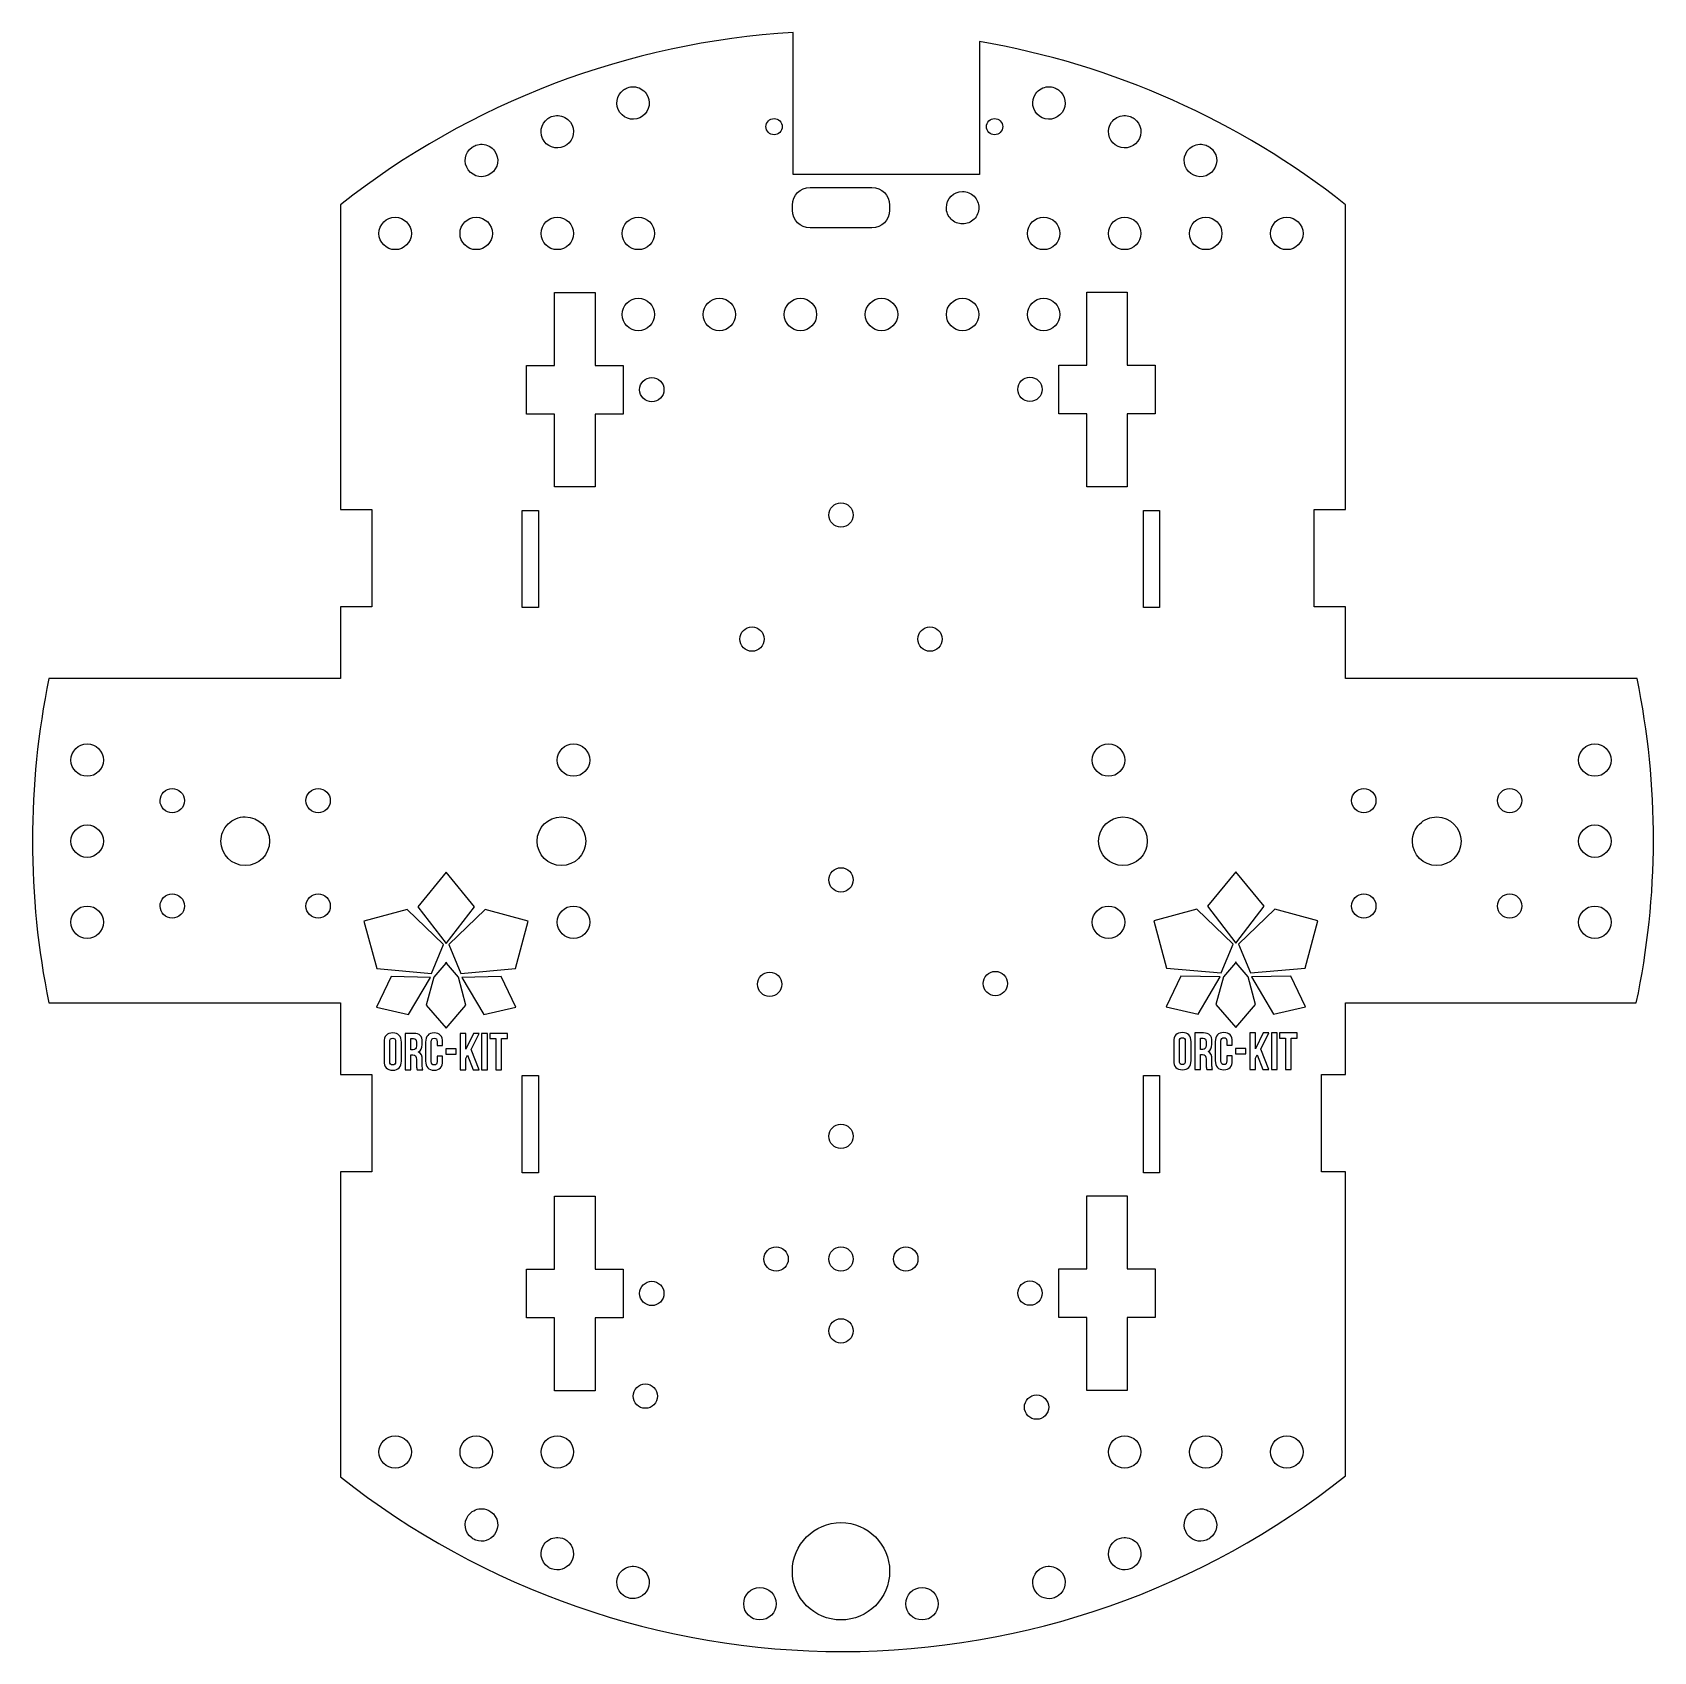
# Model space of a CAD drawing. Extents: x 5 to 205, y 41 to 241.
import ezdxf

# ---------------------------------------------------------------- set-up
doc = ezdxf.new("R2010")
doc.units = 0
doc.layers.add('Layer_1', color=7, linetype='CONTINUOUS')

msp = doc.modelspace()

# ---------------------------------------------------------------- linework, layer by layer
at = {"layer": 'Layer_1', "color": 7}
for p, q in [((99.078387, 223.4335), (99.078387, 240.951674)), ((99.078387, 240.951674), (99.078387, 240.951674)), ((122.078394, 239.824989), (122.078394, 223.4335)), ((79.4226, 234.246689), (79.4226, 234.246689)), ((130.535141, 234.246689), (130.535141, 234.246689)), ((70.071784, 230.702376), (70.071784, 230.702376)), ((96.728557, 230.333049), (96.728557, 230.333049)), ((123.928824, 230.333613), (123.928824, 230.333613)), ((139.885403, 230.702376), (139.885403, 230.702376)), ((60.720969, 227.158049), (60.720969, 227.158049)), ((149.236771, 227.158049), (149.236771, 227.158049)), ((122.078394, 223.4335), (99.078387, 223.4335)), ((101.174107, 221.832756), (108.783634, 221.832756)), ((101.174107, 221.832756), (101.174107, 221.832756)), ((119.978266, 221.332805), (119.978266, 221.332805)), ((43.228703, 219.708387), (43.228703, 182.110545)), ((49.978886, 218.160009), (49.978886, 218.160009)), ((59.978482, 218.159444), (59.978482, 218.159444)), ((69.978628, 218.159444), (69.978628, 218.159444)), ((79.978778, 218.159444), (79.978778, 218.159444)), ((98.978616, 219.028172), (98.978616, 219.637817)), ((110.978572, 219.637817), (110.978572, 219.028172)), ((129.978412, 218.160009), (129.978412, 218.160009)), ((139.978559, 218.160009), (139.978559, 218.160009)), ((149.978708, 218.160009), (149.978708, 218.160009)), ((159.978855, 218.160009), (159.978855, 218.160009)), ((167.228438, 182.109992), (167.228438, 219.708387)), ((108.783634, 216.832684), (101.174107, 216.832684)), ((69.642389, 208.891862), (74.642461, 208.891862)), ((69.642389, 199.891617), (69.642389, 208.891862)), ((69.642389, 208.891862), (69.642389, 208.891862)), ((74.642461, 208.891862), (74.642461, 199.891617)), ((79.979328, 208.159848), (79.979328, 208.159848)), ((89.978924, 208.159848), (89.978924, 208.159848)), ((99.97852, 208.159284), (99.97852, 208.159284)), ((109.97867, 208.159284), (109.97867, 208.159284)), ((119.978816, 208.159284), (119.978816, 208.159284)), ((129.978963, 208.159284), (129.978963, 208.159284)), ((135.289922, 208.92769), (140.289997, 208.92769)), ((135.289922, 199.927448), (135.289922, 208.92769)), ((135.289922, 208.92769), (135.289922, 208.92769)), ((140.289997, 208.92769), (140.289997, 199.927448)), ((66.192332, 193.891641), (66.192332, 199.891617)), ((66.192332, 199.891617), (69.642389, 199.891617)), ((74.642461, 199.891617), (78.091967, 199.891617)), ((78.091967, 199.891617), (78.091967, 193.891641)), ((81.642345, 198.391747), (81.642345, 198.391747)), ((128.290041, 198.427576), (128.290041, 198.427576)), ((131.840419, 193.927469), (131.840419, 199.927448)), ((131.840419, 199.927448), (135.289922, 199.927448)), ((140.289997, 199.927448), (143.740053, 199.927448)), ((143.740053, 199.927448), (143.740053, 193.927469)), ((69.642389, 193.891641), (66.192332, 193.891641)), ((69.642389, 184.891949), (69.642389, 193.891641)), ((78.091967, 193.891641), (74.642461, 193.891641)), ((74.642461, 193.891641), (74.642461, 184.891949)), ((135.289922, 193.927469), (131.840419, 193.927469)), ((135.289922, 184.927778), (135.289922, 193.927469)), ((143.740053, 193.927469), (140.289997, 193.927469)), ((140.289997, 193.927469), (140.289997, 184.927778)), ((74.642461, 184.891949), (69.642389, 184.891949)), ((140.289997, 184.927778), (135.289922, 184.927778)), ((43.228703, 182.110545), (47.116975, 182.110545)), ((47.116975, 182.110545), (47.116975, 170.109499)), ((65.668127, 182.010181), (67.667934, 182.010181)), ((65.668127, 170.009677), (65.668127, 182.010181)), ((65.668127, 182.010181), (65.668127, 182.010181)), ((67.667934, 182.010181), (67.667934, 170.009677)), ((104.978595, 182.934019), (104.978595, 182.934019)), ((142.290357, 182.009617), (144.290167, 182.009617)), ((142.290357, 170.009649), (142.290357, 182.009617)), ((142.290357, 182.009617), (142.290357, 182.009617)), ((144.290167, 182.009617), (144.290167, 170.009649)), ((163.339613, 170.109499), (163.339613, 182.109992)), ((163.339613, 182.109992), (167.228438, 182.109992)), ((47.116975, 170.109499), (43.228703, 170.109499)), ((43.228703, 170.109499), (43.228703, 161.260281)), ((67.667934, 170.009677), (65.668127, 170.009677)), ((144.290167, 170.009649), (142.290357, 170.009649)), ((167.228438, 170.109499), (163.339613, 170.109499)), ((167.228438, 161.260281), (167.228438, 170.109499)), ((94.002245, 167.627919), (94.002245, 167.627919)), ((115.955496, 167.627919), (115.955496, 167.627919)), ((43.228703, 161.260281), (7.255843, 161.260281)), ((203.201298, 161.260281), (167.228438, 161.260281)), ((11.978654, 153.208114), (11.978654, 153.208114)), ((71.978988, 153.208114), (71.978988, 153.208114)), ((137.979302, 153.208114), (137.979302, 153.208114)), ((197.979086, 153.208114), (197.979086, 153.208114)), ((22.478755, 147.708111), (22.478755, 147.708111)), ((40.479241, 147.708111), (40.479241, 147.708111)), ((169.47905, 147.708111), (169.47905, 147.708111)), ((187.478986, 147.708111), (187.478986, 147.708111)), ((31.478999, 144.207878), (31.478999, 144.207878)), ((70.490156, 144.207878), (70.490156, 144.207878)), ((139.767996, 144.207878), (139.767996, 144.207878)), ((178.480946, 144.199693), (178.480946, 144.199693)), ((11.978654, 143.208049), (11.978654, 143.208049)), ((197.979086, 143.208049), (197.979086, 143.208049)), ((104.978595, 137.934021), (104.978595, 137.934021)), ((22.478755, 134.708306), (22.478755, 134.708306)), ((40.479241, 134.708306), (40.479241, 134.708306)), ((169.47905, 134.708306), (169.47905, 134.708306)), ((187.478986, 134.708306), (187.478986, 134.708306)), ((11.978654, 133.2079), (11.978654, 133.2079)), ((71.978988, 133.2079), (71.978988, 133.2079)), ((137.979302, 133.2079), (137.979302, 133.2079)), ((197.979086, 133.2079), (197.979086, 133.2079)), ((96.174032, 125.059862), (96.174032, 125.059862)), ((124.028595, 125.144726), (124.028595, 125.144726)), ((7.255843, 121.260248), (43.228703, 121.260248)), ((43.228703, 121.260248), (43.228703, 112.410464)), ((167.228438, 112.410464), (167.228438, 121.260248)), ((167.228438, 121.260248), (203.099323, 121.260248)), ((43.228703, 112.410464), (47.116975, 112.410464)), ((47.116975, 112.410464), (47.116975, 100.40998)), ((65.667574, 112.310247), (67.667934, 112.310247)), ((65.667574, 100.310271), (65.667574, 112.310247)), ((65.667574, 112.310247), (65.667574, 112.310247)), ((67.667934, 112.310247), (67.667934, 100.310271)), ((142.290357, 112.310247), (144.290167, 112.310247)), ((142.290357, 100.310271), (142.290357, 112.310247)), ((142.290357, 112.310247), (142.290357, 112.310247)), ((144.290167, 112.310247), (144.290167, 100.310271)), ((164.241404, 100.40998), (164.241404, 112.410464)), ((164.241404, 112.410464), (167.228438, 112.410464)), ((104.978595, 106.310259), (104.978595, 106.310259)), ((47.116975, 100.40998), (43.228703, 100.40998)), ((43.228703, 100.40998), (43.228703, 62.81211)), ((67.667934, 100.310271), (65.667574, 100.310271)), ((144.290167, 100.310271), (142.290357, 100.310271)), ((167.228438, 100.40998), (164.241404, 100.40998)), ((167.228438, 62.934482), (167.228438, 100.40998)), ((69.642389, 97.427964), (74.642461, 97.427964)), ((69.642389, 88.427728), (69.642389, 97.427964)), ((69.642389, 97.427964), (69.642389, 97.427964)), ((74.642461, 97.427964), (74.642461, 88.427728)), ((135.289922, 97.463242), (140.289997, 97.463242)), ((135.289922, 88.463006), (135.289922, 97.463242)), ((135.289922, 97.463242), (135.289922, 97.463242)), ((140.289997, 97.463242), (140.289997, 88.463006)), ((96.978809, 91.175528), (96.978809, 91.175528)), ((104.978595, 91.175528), (104.978595, 91.175528)), ((112.978932, 91.175528), (112.978932, 91.175528)), ((66.192332, 82.427768), (66.192332, 88.427728)), ((66.192332, 88.427728), (69.642389, 88.427728)), ((74.642461, 88.427728), (78.091967, 88.427728)), ((78.091967, 88.427728), (78.091967, 82.427768)), ((131.840419, 82.463046), (131.840419, 88.463006)), ((131.840419, 88.463006), (135.289922, 88.463006)), ((140.289997, 88.463006), (143.740053, 88.463006)), ((143.740053, 88.463006), (143.740053, 82.463046)), ((81.642345, 86.927886), (81.642345, 86.927886)), ((128.290041, 86.963164), (128.290041, 86.963164)), ((69.642389, 82.427768), (66.192332, 82.427768)), ((69.642389, 73.428068), (69.642389, 82.427768)), ((78.091967, 82.427768), (74.642461, 82.427768)), ((74.642461, 82.427768), (74.642461, 73.428068)), ((104.978595, 82.310335), (104.978595, 82.310335)), ((135.289922, 82.463046), (131.840419, 82.463046)), ((135.289922, 73.463346), (135.289922, 82.463046)), ((143.740053, 82.463046), (140.289997, 82.463046)), ((140.289997, 82.463046), (140.289997, 73.463346)), ((80.848595, 74.259862), (80.848595, 74.259862)), ((74.642461, 73.428068), (69.642389, 73.428068)), ((129.108595, 72.904969), (129.108595, 72.904969)), ((140.289997, 73.463346), (135.289922, 73.463346)), ((49.978886, 67.87402), (49.978886, 67.87402)), ((59.978482, 67.87402), (59.978482, 67.87402)), ((69.978628, 67.87402), (69.978628, 67.87402)), ((139.978559, 67.87402), (139.978559, 67.87402)), ((149.978708, 67.87402), (149.978708, 67.87402)), ((159.978855, 67.87402), (159.978855, 67.87402)), ((60.676872, 58.877707), (60.676872, 58.876521)), ((60.676872, 58.876521), (60.676872, 58.876521)), ((149.25441, 58.872542), (149.25441, 58.872006)), ((149.25441, 58.872006), (149.25441, 58.872006)), ((104.978595, 57.15886), (104.978595, 57.15886)), ((70.027687, 55.332205), (70.027687, 55.33102)), ((70.027687, 55.33102), (70.027687, 55.33102)), ((139.903595, 55.327041), (139.903595, 55.326504)), ((139.903595, 55.326504), (139.903595, 55.326504)), ((79.378502, 51.786676), (79.378502, 51.78549)), ((79.378502, 51.78549), (79.378502, 51.78549)), ((130.55278, 51.781511), (130.55278, 51.780975)), ((130.55278, 51.780975), (130.55278, 51.780975)), ((94.978446, 49.156647), (94.978446, 49.156647)), ((114.978742, 49.156647), (114.978742, 49.156647))]:
    msp.add_line(p, q, dxfattribs=at)
at = {"layer": 'Layer_1', "color": 5}
for p, q in [((56.267664, 137.378054), (52.770248, 133.120678)), ((59.765081, 133.120678), (56.267664, 137.378054)), ((56.267664, 137.378054), (56.267664, 137.378054)), ((153.689889, 137.428803), (150.192472, 133.171427)), ((157.187305, 133.171427), (153.689889, 137.428803)), ((153.689889, 137.428803), (153.689889, 137.428803)), ((51.462337, 132.7704), (46.134404, 131.342908)), ((55.925833, 128.445935), (51.462337, 132.7704)), ((51.462337, 132.7704), (51.462337, 132.7704)), ((52.770248, 133.120678), (56.267664, 128.58318)), ((56.267664, 128.58318), (59.765081, 133.120678)), ((61.072991, 132.7704), (56.609495, 128.445935)), ((66.400924, 131.342908), (61.072991, 132.7704)), ((61.072991, 132.7704), (61.072991, 132.7704)), ((148.884562, 132.821149), (143.556629, 131.393657)), ((153.348058, 128.496684), (148.884562, 132.821149)), ((148.884562, 132.821149), (148.884562, 132.821149)), ((150.192472, 133.171427), (153.689889, 128.63393)), ((153.689889, 128.63393), (157.187305, 133.171427)), ((158.495216, 132.821149), (154.03172, 128.496684)), ((163.823149, 131.393657), (158.495216, 132.821149)), ((158.495216, 132.821149), (158.495216, 132.821149)), ((46.134404, 131.342908), (47.702212, 125.492115)), ((64.833116, 125.492115), (66.400924, 131.342908)), ((143.556629, 131.393657), (145.124437, 125.542864)), ((162.255341, 125.542864), (163.823149, 131.393657)), ((54.450721, 124.901918), (55.925833, 128.445935)), ((56.609495, 128.445935), (58.084867, 124.901918)), ((151.872945, 124.952667), (153.348058, 128.496684)), ((154.03172, 128.496684), (155.507092, 124.952667)), ((56.222214, 126.164254), (54.743775, 124.441026)), ((56.221319, 126.271542), (56.222214, 126.164254)), ((56.222089, 126.271542), (56.221319, 126.271542)), ((56.26843, 126.217515), (56.222089, 126.271542)), ((56.314779, 126.271542), (56.26843, 126.217515)), ((56.313884, 126.164254), (56.314779, 126.271542)), ((57.792587, 124.441026), (56.313884, 126.164254)), ((153.644439, 126.215003), (152.166, 124.491775)), ((153.643544, 126.322291), (153.644439, 126.215003)), ((153.644313, 126.322291), (153.643544, 126.322291)), ((153.690654, 126.268264), (153.644313, 126.322291)), ((153.737004, 126.322291), (153.690654, 126.268264)), ((153.736109, 126.215003), (153.737004, 126.322291)), ((155.214812, 124.491775), (153.736109, 126.215003)), ((49.490479, 124.499149), (47.681728, 120.730322)), ((47.702212, 125.492115), (54.450721, 124.901918)), ((54.347273, 124.410303), (49.490479, 124.499149)), ((49.490479, 124.499149), (49.490479, 124.499149)), ((51.604189, 119.836698), (54.347273, 124.410303)), ((54.743775, 124.441026), (53.820195, 120.99431)), ((58.716163, 120.99431), (57.792587, 124.441026)), ((58.084867, 124.901918), (64.833116, 125.492115)), ((63.044849, 124.499149), (58.188055, 124.410303)), ((58.188055, 124.410303), (60.93114, 119.836698)), ((64.853601, 120.730322), (63.044849, 124.499149)), ((63.044849, 124.499149), (63.044849, 124.499149)), ((146.912704, 124.549898), (145.103952, 120.781071)), ((145.124437, 125.542864), (151.872945, 124.952667)), ((151.769498, 124.461053), (146.912704, 124.549898)), ((146.912704, 124.549898), (146.912704, 124.549898)), ((149.026413, 119.887447), (151.769498, 124.461053)), ((152.166, 124.491775), (151.24242, 121.045059)), ((156.138387, 121.045059), (155.214812, 124.491775)), ((155.507092, 124.952667), (162.255341, 125.542864)), ((160.467074, 124.549898), (155.61028, 124.461053)), ((155.61028, 124.461053), (158.353364, 119.887447)), ((162.275825, 120.781071), (160.467074, 124.549898)), ((160.467074, 124.549898), (160.467074, 124.549898)), ((47.681728, 120.730322), (51.604189, 119.836698)), ((53.820195, 120.99431), (56.268049, 118.165702)), ((56.268049, 118.165702), (58.716163, 120.99431)), ((60.93114, 119.836698), (64.853601, 120.730322)), ((145.103952, 120.781071), (149.026413, 119.887447)), ((151.24242, 121.045059), (153.690274, 118.216451)), ((153.690274, 118.216451), (156.138387, 121.045059)), ((158.353364, 119.887447), (162.275825, 120.781071)), ((48.60268, 116.426887), (48.60268, 114.091967)), ((49.308285, 114.047063), (49.308285, 116.471791)), ((49.308285, 116.471791), (49.308285, 116.471791)), ((50.039559, 116.471791), (50.039559, 114.047063)), ((50.745169, 114.091967), (50.745169, 116.426887)), ((52.268538, 117.504526), (51.203711, 117.504526)), ((51.203711, 117.504526), (51.203711, 113.014283)), ((51.909316, 115.483937), (51.909316, 116.863083)), ((51.909316, 116.863083), (52.249294, 116.863083)), ((52.249294, 116.863083), (52.249294, 116.863083)), ((52.608511, 116.401228), (52.608511, 115.958622)), ((53.314121, 116.118966), (53.314121, 116.471769)), ((53.726869, 116.426887), (53.726869, 114.091967)), ((54.432474, 114.047063), (54.432474, 116.471791)), ((55.163743, 116.471791), (55.163743, 115.990692)), ((55.830864, 115.990692), (55.830864, 116.426887)), ((58.699788, 117.504549), (57.994178, 117.504549)), ((57.994178, 117.504549), (57.994178, 113.014305)), ((58.699788, 115.560911), (58.699788, 117.504549)), ((59.623515, 117.504549), (58.712635, 115.560911)), ((59.347686, 115.503182), (60.329125, 117.504549)), ((60.329125, 117.504549), (59.623515, 117.504549)), ((61.355866, 117.504549), (60.650257, 117.504549)), ((60.650257, 117.504549), (60.650257, 113.014305)), ((61.355866, 113.014305), (61.355866, 117.504549)), ((63.841238, 117.504549), (61.66026, 117.504549)), ((61.66026, 117.504549), (61.66026, 116.863083)), ((61.66026, 116.863083), (62.397944, 116.863083)), ((61.66026, 116.863083), (61.66026, 116.863083)), ((62.397944, 116.863083), (62.397944, 113.014305)), ((63.103554, 113.014305), (63.103554, 116.863083)), ((63.103554, 116.863083), (63.841238, 116.863083)), ((63.841238, 116.863083), (63.841238, 117.504549)), ((146.024905, 116.477636), (146.024905, 114.142716)), ((146.73051, 114.097812), (146.73051, 116.52254)), ((146.73051, 116.52254), (146.73051, 116.52254)), ((147.461784, 116.52254), (147.461784, 114.097812)), ((148.167393, 114.142716), (148.167393, 116.477636)), ((149.690763, 117.555275), (148.625936, 117.555275)), ((148.625936, 117.555275), (148.625936, 113.065032)), ((149.331541, 115.534686), (149.331541, 116.913832)), ((149.331541, 116.913832), (149.671519, 116.913832)), ((149.671519, 116.913832), (149.671519, 116.913832)), ((150.030736, 116.451977), (150.030736, 116.009371)), ((150.736346, 116.169715), (150.736346, 116.522518)), ((151.149094, 116.477636), (151.149094, 114.142716)), ((151.854699, 114.097812), (151.854699, 116.52254)), ((152.585968, 116.52254), (152.585968, 116.041441)), ((152.585968, 116.041441), (153.253089, 116.041441)), ((153.253089, 116.041441), (153.253089, 116.477636)), ((156.122012, 117.555298), (155.416402, 117.555298)), ((155.416402, 117.555298), (155.416402, 113.065054)), ((156.122012, 115.61166), (156.122012, 117.555298)), ((157.04574, 117.555298), (156.13486, 115.61166)), ((156.769911, 115.553931), (157.75135, 117.555298)), ((157.75135, 117.555298), (157.04574, 117.555298)), ((158.778091, 117.555298), (158.072481, 117.555298)), ((158.072481, 117.555298), (158.072481, 113.065054)), ((158.778091, 113.065054), (158.778091, 117.555298)), ((161.263463, 117.555298), (159.082485, 117.555298)), ((159.082485, 117.555298), (159.082485, 116.913832)), ((159.082485, 116.913832), (159.820169, 116.913832)), ((159.082485, 116.913832), (159.082485, 116.913832)), ((159.820169, 116.913832), (159.820169, 113.065054)), ((160.525779, 113.065054), (160.525779, 116.913832)), ((160.525779, 116.913832), (161.263463, 116.913832)), ((161.263463, 116.913832), (161.263463, 117.555298)), ((48.60268, 114.091967), (48.60268, 114.091967)), ((52.18515, 115.483937), (51.909316, 115.483937)), ((51.909316, 113.014283), (51.909316, 114.842453)), ((51.909316, 114.842453), (52.153076, 114.842453)), ((52.614926, 114.271551), (52.614926, 113.565941)), ((52.852271, 115.201698), (52.852271, 115.214501)), ((53.320541, 113.559548), (53.320541, 114.252329)), ((55.163743, 115.990692), (55.830864, 115.990692)), ((55.163743, 114.688524), (55.163743, 114.047063)), ((55.830864, 114.688524), (55.163743, 114.688524)), ((55.163743, 114.688524), (55.163743, 114.688524)), ((55.830864, 114.091967), (55.830864, 114.688524)), ((57.516109, 115.580155), (56.233182, 115.580155)), ((56.233182, 115.580155), (56.233182, 114.938694)), ((56.233182, 114.938694), (57.516109, 114.938694)), ((56.233182, 114.938694), (56.233182, 114.938694)), ((57.516109, 114.938694), (57.516109, 115.580155)), ((58.712635, 115.560911), (58.699788, 115.560911)), ((58.699788, 114.393451), (58.917883, 114.803987)), ((58.699788, 113.014305), (58.699788, 114.393451)), ((58.917883, 114.803987), (59.604249, 113.014305)), ((60.329125, 113.014305), (59.347686, 115.503182)), ((146.024905, 114.142716), (146.024905, 114.142716)), ((149.607375, 115.534686), (149.331541, 115.534686)), ((149.331541, 113.065032), (149.331541, 114.893203)), ((149.331541, 114.893203), (149.5753, 114.893203)), ((150.037151, 114.3223), (150.037151, 113.61669)), ((150.274495, 115.252447), (150.274495, 115.26525)), ((150.742765, 113.610298), (150.742765, 114.303078)), ((152.585968, 114.739273), (152.585968, 114.097812)), ((153.253089, 114.739273), (152.585968, 114.739273)), ((152.585968, 114.739273), (152.585968, 114.739273)), ((153.253089, 114.142716), (153.253089, 114.739273)), ((154.938334, 115.630905), (153.655406, 115.630905)), ((153.655406, 115.630905), (153.655406, 114.989443)), ((153.655406, 114.989443), (154.938334, 114.989443)), ((153.655406, 114.989443), (153.655406, 114.989443)), ((154.938334, 114.989443), (154.938334, 115.630905)), ((156.13486, 115.61166), (156.122012, 115.61166)), ((156.122012, 114.4442), (156.340108, 114.854736)), ((156.122012, 113.065054), (156.122012, 114.4442)), ((156.340108, 114.854736), (157.026473, 113.065054)), ((157.75135, 113.065054), (156.769911, 115.553931)), ((51.203711, 113.014283), (51.909316, 113.014283)), ((52.679075, 113.014283), (53.397514, 113.014283)), ((53.397514, 113.014283), (53.397514, 113.014305)), ((57.994178, 113.014305), (58.699788, 113.014305)), ((59.604249, 113.014305), (59.604271, 113.014305)), ((59.604271, 113.014305), (60.329125, 113.014305)), ((60.650257, 113.014305), (61.355866, 113.014305)), ((60.650257, 113.014305), (60.650257, 113.014305)), ((62.397944, 113.014305), (63.103554, 113.014305)), ((148.625936, 113.065032), (149.331541, 113.065032)), ((150.101299, 113.065032), (150.819739, 113.065032)), ((150.819739, 113.065032), (150.819739, 113.065054)), ((155.416402, 113.065054), (156.122012, 113.065054)), ((157.026473, 113.065054), (157.026496, 113.065054)), ((157.026496, 113.065054), (157.75135, 113.065054)), ((158.072481, 113.065054), (158.778091, 113.065054)), ((158.072481, 113.065054), (158.072481, 113.065054)), ((159.820169, 113.065054), (160.525779, 113.065054))]:
    msp.add_line(p, q, dxfattribs=at)
at = {"layer": 'Layer_1', "color": 7}
for points in [[(99.078387, 240.951674), (78.731866, 239.728066), (59.245144, 232.31599), (43.228703, 219.708387)], [(167.228438, 219.708387), (154.098876, 230.086395), (138.574639, 237.003222), (122.078394, 239.824989)], [(78.161419, 233.871864), (78.308019, 233.977314), (78.468226, 234.062424), (78.637669, 234.124871)], [(78.637669, 234.124871), (78.888536, 234.21755), (79.155442, 234.258972), (79.4226, 234.246689)], [(79.4226, 234.246689), (80.032259, 234.218213), (80.595552, 233.912922), (80.952224, 233.417662)], [(129.004966, 233.417662), (129.361757, 233.913069), (129.925284, 234.21838), (130.535141, 234.246689)], [(130.535141, 234.246689), (130.802298, 234.258966), (131.069204, 234.21755), (131.320072, 234.124871)], [(131.320072, 234.124871), (131.489515, 234.062424), (131.649721, 233.977314), (131.796322, 233.871864)], [(77.706669, 231.079959), (77.06117, 231.976471), (77.264782, 233.226538), (78.161419, 233.871864)], [(80.952224, 233.417662), (81.597954, 232.521434), (81.394842, 231.271427), (80.498572, 230.625756)], [(129.458616, 230.625756), (128.562346, 231.271427), (128.359236, 232.521437), (129.004966, 233.417662)], [(131.796322, 233.871864), (132.692775, 233.226366), (132.896136, 231.976327), (132.250521, 231.079959)], [(68.355851, 227.535645), (67.710239, 228.432014), (67.9136, 229.68205), (68.810053, 230.327548)], [(68.810053, 230.327548), (68.956792, 230.433235), (69.117187, 230.518534), (69.286854, 230.581108)], [(69.286854, 230.581108), (69.537758, 230.673598), (69.804664, 230.714834), (70.071784, 230.702376)], [(70.071784, 230.702376), (70.681545, 230.67421), (71.245055, 230.369097), (71.601959, 229.873899)], [(80.498572, 230.625756), (79.602203, 229.980144), (78.352167, 230.183505), (77.706669, 231.079959)], [(95.728652, 229.333144), (95.728705, 229.885354), (96.176346, 230.332995), (96.728557, 230.333049)], [(96.728557, 230.333049), (97.280767, 230.332995), (97.728408, 229.885354), (97.728459, 229.333144)], [(122.928369, 229.333158), (122.928118, 229.885797), (123.376185, 230.333865), (123.928824, 230.333613)], [(123.928824, 230.333613), (124.481249, 230.33356), (124.92898, 229.885583), (124.928729, 229.333158)], [(132.250521, 231.079959), (131.605023, 230.183505), (130.354987, 229.980141), (129.458616, 230.625756)], [(138.355781, 229.873899), (138.712567, 230.36895), (139.275845, 230.67403), (139.885403, 230.702376)], [(139.885403, 230.702376), (140.152707, 230.714907), (140.419808, 230.673671), (140.670887, 230.581108)], [(140.670887, 230.581108), (140.840361, 230.518489), (141.000567, 230.433193), (141.147137, 230.327548)], [(141.147137, 230.327548), (142.043774, 229.682222), (142.247386, 228.432158), (141.60189, 227.535645)], [(71.601959, 229.873899), (72.247949, 228.977428), (72.044557, 227.726972), (71.147757, 227.081443)], [(96.728557, 228.333239), (96.176346, 228.333293), (95.728705, 228.780934), (95.728652, 229.333144)], [(97.728459, 229.333144), (97.728408, 228.780934), (97.280767, 228.333293), (96.728557, 228.333239)], [(123.928824, 228.333253), (123.376399, 228.333002), (122.928422, 228.780734), (122.928369, 229.333158)], [(124.928729, 229.333158), (124.928675, 228.780948), (124.481034, 228.333307), (123.928824, 228.333253)], [(138.809984, 227.081443), (137.913183, 227.726972), (137.709791, 228.977428), (138.355781, 229.873899)], [(59.004485, 223.991866), (58.358986, 224.888378), (58.562601, 226.138445), (59.459238, 226.783772)], [(59.459238, 226.783772), (59.606008, 226.889266), (59.766403, 226.974379), (59.936039, 227.036781)], [(59.936039, 227.036781), (60.186943, 227.129271), (60.453849, 227.170506), (60.720969, 227.158049)], [(60.720969, 227.158049), (61.33073, 227.129883), (61.894237, 226.82477), (62.251141, 226.329572)], [(62.251141, 226.329572), (62.896756, 225.433203), (62.693395, 224.183164), (61.796941, 223.537666)], [(71.147757, 227.081443), (70.251385, 226.435828), (69.001349, 226.639192), (68.355851, 227.535645)], [(141.60189, 227.535645), (140.956391, 226.639192), (139.706356, 226.435828), (138.809984, 227.081443)], [(148.160249, 223.537666), (147.263979, 224.183336), (147.060869, 225.433347), (147.706599, 226.329572)], [(147.706599, 226.329572), (148.063503, 226.82477), (148.627011, 227.129869), (149.236771, 227.158049)], [(149.236771, 227.158049), (149.503709, 227.170439), (149.77042, 227.129197), (150.021152, 227.036781)], [(150.021152, 227.036781), (150.190979, 226.974424), (150.351561, 226.889309), (150.498502, 226.783772)], [(150.498502, 226.783772), (151.394956, 226.138273), (151.59832, 224.888237), (150.952705, 223.991866)], [(61.796941, 223.537666), (60.900474, 222.891676), (59.650015, 223.095065), (59.004485, 223.991866)], [(150.952705, 223.991866), (150.307175, 223.095068), (149.056717, 222.891676), (148.160249, 223.537666)], [(98.978616, 219.637817), (98.978616, 220.853944), (99.95798, 221.832756), (101.174107, 221.832756)], [(108.783634, 221.832756), (109.99976, 221.832756), (110.978572, 220.853944), (110.978572, 219.637817)], [(117.978456, 219.332995), (117.978561, 220.437416), (118.873845, 221.332699), (119.978266, 221.332805)], [(119.978266, 221.332805), (120.508728, 221.3329), (121.0175, 221.122255), (121.392645, 220.747213)], [(121.392645, 220.747213), (121.76779, 220.372171), (121.978576, 219.863457), (121.978626, 219.332995)], [(47.978526, 216.160199), (47.97863, 217.264834), (48.874251, 218.160206), (49.978886, 218.160009)], [(49.978886, 218.160009), (51.083306, 218.159904), (51.978591, 217.264622), (51.978695, 216.160199)], [(57.978672, 216.159634), (57.978777, 217.264055), (58.874062, 218.15934), (59.978482, 218.159444)], [(59.978482, 218.159444), (61.082902, 218.15934), (61.978187, 217.264055), (61.978292, 216.159634)], [(67.978822, 216.159634), (67.978926, 217.264055), (68.874208, 218.159337), (69.978628, 218.159444)], [(69.978628, 218.159444), (71.083263, 218.159642), (71.978884, 217.264269), (71.978988, 216.159634)], [(77.978418, 216.159634), (77.978522, 217.264269), (78.874143, 218.159642), (79.978778, 218.159444)], [(79.978778, 218.159444), (81.083198, 218.159337), (81.97848, 217.264055), (81.978585, 216.159634)], [(101.174107, 216.832684), (99.95798, 216.832684), (98.978616, 217.812046), (98.978616, 219.028172)], [(110.978572, 219.028172), (110.978572, 217.812046), (109.99976, 216.832684), (108.783634, 216.832684)], [(118.564048, 217.918616), (118.189006, 218.293761), (117.978361, 218.802532), (117.978456, 219.332995)], [(121.978626, 219.332995), (121.978722, 218.802437), (121.768001, 218.293582), (121.39284, 217.918421)], [(127.978603, 216.160199), (127.978707, 217.264625), (128.873992, 218.159904), (129.978412, 218.160009)], [(129.978412, 218.160009), (131.083047, 218.160206), (131.978668, 217.264836), (131.978773, 216.160199)], [(137.978752, 216.160199), (137.978856, 217.264625), (138.874139, 218.159901), (139.978559, 218.160009)], [(139.978559, 218.160009), (141.083194, 218.160206), (141.978815, 217.264836), (141.978919, 216.160199)], [(147.978348, 216.160199), (147.978453, 217.264834), (148.874074, 218.160206), (149.978708, 218.160009)], [(149.978708, 218.160009), (151.083129, 218.159901), (151.978411, 217.264622), (151.978515, 216.160199)], [(157.978495, 216.160199), (157.978599, 217.264834), (158.87422, 218.160206), (159.978855, 218.160009)], [(159.978855, 218.160009), (161.083275, 218.159904), (161.97856, 217.264622), (161.978665, 216.160199)], [(49.978886, 214.159839), (48.874034, 214.159641), (47.978328, 215.055347), (47.978526, 216.160199)], [(51.978695, 216.160199), (51.978893, 215.055573), (51.08352, 214.159943), (49.978886, 214.159839)], [(59.978482, 214.159825), (58.874062, 214.159929), (57.978777, 215.055214), (57.978672, 216.159634)], [(61.978292, 216.159634), (61.978187, 215.055214), (61.082902, 214.159929), (59.978482, 214.159825)], [(69.978628, 214.159825), (68.874208, 214.159932), (67.978926, 215.055214), (67.978822, 216.159634)], [(71.978988, 216.159634), (71.978884, 215.055), (71.083263, 214.159627), (69.978628, 214.159825)], [(79.978778, 214.159825), (78.874143, 214.159627), (77.978522, 215.055), (77.978418, 216.159634)], [(81.978585, 216.159634), (81.97848, 215.055214), (81.083198, 214.159932), (79.978778, 214.159825)], [(119.978266, 217.332635), (119.447804, 217.332685), (118.93909, 217.543471), (118.564048, 217.918616)], [(121.39284, 217.918421), (121.017679, 217.54326), (120.508824, 217.332539), (119.978266, 217.332635)], [(129.978412, 214.159839), (128.873778, 214.159943), (127.978405, 215.055573), (127.978603, 216.160199)], [(131.978773, 216.160199), (131.97897, 215.055347), (131.083264, 214.159641), (129.978412, 214.159839)], [(139.978559, 214.159839), (138.873924, 214.159946), (137.978555, 215.055573), (137.978752, 216.160199)], [(141.978919, 216.160199), (141.979117, 215.055347), (141.083411, 214.159641), (139.978559, 214.159839)], [(149.978708, 214.159839), (148.873856, 214.159641), (147.978151, 215.055347), (147.978348, 216.160199)], [(151.978515, 216.160199), (151.978713, 215.055573), (151.083343, 214.159946), (149.978708, 214.159839)], [(159.978855, 214.159839), (158.874003, 214.159641), (157.978297, 215.055347), (157.978495, 216.160199)], [(161.978665, 216.160199), (161.978862, 215.055573), (161.08349, 214.159943), (159.978855, 214.159839)], [(77.978968, 206.160038), (77.979072, 207.264673), (78.874693, 208.160046), (79.979328, 208.159848)], [(79.979328, 208.159848), (81.083748, 208.159744), (81.979033, 207.264459), (81.979138, 206.160038)], [(87.978564, 206.160038), (87.978669, 207.264673), (88.87429, 208.160046), (89.978924, 208.159848)], [(89.978924, 208.159848), (91.083344, 208.159744), (91.97863, 207.264459), (91.978734, 206.160038)], [(97.978711, 206.159474), (97.978815, 207.263894), (98.8741, 208.159179), (99.97852, 208.159284)], [(99.97852, 208.159284), (101.082941, 208.159179), (101.978226, 207.263894), (101.97833, 206.159474)], [(107.97886, 206.159474), (107.978964, 207.263894), (108.874241, 208.159179), (109.97867, 208.159284)], [(109.97867, 208.159284), (111.083304, 208.159481), (111.978925, 207.264109), (111.97903, 206.159474)], [(117.978456, 206.159474), (117.978561, 207.264109), (118.874182, 208.159481), (119.978816, 208.159284)], [(119.978816, 208.159284), (121.083237, 208.159179), (121.978522, 207.263894), (121.978626, 206.159474)], [(127.978603, 206.159474), (127.978707, 207.264109), (128.874328, 208.159481), (129.978963, 208.159284)], [(129.978963, 208.159284), (131.083383, 208.159179), (131.978668, 207.263894), (131.978773, 206.159474)], [(79.979328, 204.159678), (78.874476, 204.159481), (77.97877, 205.055186), (77.978968, 206.160038)], [(81.979138, 206.160038), (81.979335, 205.055404), (81.083963, 204.159783), (79.979328, 204.159678)], [(89.978924, 204.159678), (88.874072, 204.159481), (87.978367, 205.055186), (87.978564, 206.160038)], [(91.978734, 206.160038), (91.978932, 205.055404), (91.083559, 204.159783), (89.978924, 204.159678)], [(99.97852, 204.159664), (98.8741, 204.159769), (97.978815, 205.055054), (97.978711, 206.159474)], [(101.97833, 206.159474), (101.978226, 205.055054), (101.082941, 204.159769), (99.97852, 204.159664)], [(109.97867, 204.159664), (108.87425, 204.159769), (107.978964, 205.055054), (107.97886, 206.159474)], [(111.97903, 206.159474), (111.978925, 205.054839), (111.083296, 204.159467), (109.97867, 204.159664)], [(119.978816, 204.159664), (118.874182, 204.159467), (117.978561, 205.054839), (117.978456, 206.159474)], [(121.978626, 206.159474), (121.978522, 205.055054), (121.083237, 204.159769), (119.978816, 204.159664)], [(129.978963, 204.159664), (128.874328, 204.159467), (127.978707, 205.054839), (127.978603, 206.159474)], [(131.978773, 206.159474), (131.978668, 205.055054), (131.083383, 204.159769), (129.978963, 204.159664)], [(80.142486, 196.892442), (80.142769, 197.720544), (80.814243, 198.391668), (81.642345, 198.391747)], [(81.642345, 198.391747), (82.470659, 198.391973), (83.142368, 197.720756), (83.142751, 196.892442)], [(126.789632, 196.92827), (126.789914, 197.756587), (127.461724, 198.427801), (128.290041, 198.427576)], [(128.290041, 198.427576), (129.11814, 198.427497), (129.789513, 197.756369), (129.789896, 196.92827)], [(81.642345, 195.391483), (80.8136, 195.391562), (80.141956, 196.063696), (80.142486, 196.892442)], [(83.142751, 196.892442), (83.143316, 196.063482), (82.471305, 195.391257), (81.642345, 195.391483)], [(128.290041, 195.427311), (127.461078, 195.427085), (126.789101, 196.099307), (126.789632, 196.92827)], [(129.789896, 196.92827), (129.790461, 196.099524), (129.118786, 195.42739), (128.290041, 195.427311)], [(103.478736, 181.43416), (103.478815, 182.262477), (104.150279, 182.93394), (104.978595, 182.934019)], [(104.978595, 182.934019), (105.806912, 182.93394), (106.478372, 182.262477), (106.478451, 181.43416)], [(104.978595, 179.933754), (104.150064, 179.933833), (103.478511, 180.605629), (103.478736, 181.43416)], [(106.478451, 181.43416), (106.478677, 180.605632), (105.807123, 179.933833), (104.978595, 179.933754)], [(92.501836, 166.128049), (92.501906, 166.956597), (93.173708, 167.628145), (94.002245, 167.627919)], [(94.002245, 164.628208), (93.173719, 164.627982), (92.501923, 165.29953), (92.501836, 166.128049)], [(94.002245, 167.627919), (94.830564, 167.627835), (95.50203, 166.956372), (95.502101, 166.128049)], [(95.502101, 166.128049), (95.502013, 165.299727), (94.830553, 164.628292), (94.002245, 164.628208)], [(114.45564, 166.128049), (114.45571, 166.956372), (115.127176, 167.627835), (115.955496, 167.627919)], [(115.955496, 164.628208), (115.127188, 164.628292), (114.455727, 165.299727), (114.45564, 166.128049)], [(115.955496, 167.627919), (116.783815, 167.627835), (117.455281, 166.956372), (117.455352, 166.128049)], [(117.455352, 166.128049), (117.455264, 165.299727), (116.783804, 164.628292), (115.955496, 164.628208)], [(7.255843, 161.260281), (5.909999, 154.678717), (5.230778, 147.978282), (5.228472, 141.260518)], [(205.22867, 141.260518), (205.226412, 147.978282), (204.547143, 154.678717), (203.201298, 161.260281)], [(9.978845, 151.207751), (9.978644, 152.312397), (10.874017, 153.208001), (11.978654, 153.208114)], [(11.978654, 153.208114), (13.083506, 153.208311), (13.979215, 152.312594), (13.979014, 151.207751)], [(69.978628, 151.207751), (69.978428, 152.312594), (70.874136, 153.208311), (71.978988, 153.208114)], [(71.978988, 153.208114), (73.083626, 153.208001), (73.978999, 152.312397), (73.978798, 151.207751)], [(135.978942, 151.207751), (135.978742, 152.312594), (136.87445, 153.208311), (137.979302, 153.208114)], [(137.979302, 153.208114), (139.08394, 153.208001), (139.979313, 152.312397), (139.979112, 151.207751)], [(195.979277, 151.207751), (195.979076, 152.312397), (196.87444, 153.208001), (197.979086, 153.208114)], [(197.979086, 153.208114), (199.083713, 153.208001), (199.979094, 152.312397), (199.978893, 151.207751)], [(11.978654, 149.207952), (10.87424, 149.208065), (9.978958, 150.103331), (9.978845, 151.207751)], [(13.979014, 151.207751), (13.978904, 150.103133), (13.083286, 149.207755), (11.978654, 149.207952)], [(71.978988, 149.207952), (70.874357, 149.207755), (69.978738, 150.103133), (69.978628, 151.207751)], [(73.978798, 151.207751), (73.978688, 150.103331), (73.083406, 149.208065), (71.978988, 149.207952)], [(137.979302, 149.207952), (136.874671, 149.207755), (135.979052, 150.103133), (135.978942, 151.207751)], [(139.979112, 151.207751), (139.979002, 150.103331), (139.08372, 149.208065), (137.979302, 149.207952)], [(197.979086, 149.207952), (196.874669, 149.208065), (195.979387, 150.103331), (195.979277, 151.207751)], [(199.978893, 151.207751), (199.978783, 150.103331), (199.083501, 149.208065), (197.979086, 149.207952)], [(21.418044, 145.147369), (21.136759, 145.428757), (20.978791, 145.81037), (20.978899, 146.208241)], [(20.978899, 146.208241), (20.978971, 147.036561), (21.650435, 147.708031), (22.478755, 147.708111)], [(22.478755, 147.708111), (22.876628, 147.708219), (23.258244, 147.55025), (23.539633, 147.268961)], [(23.539633, 147.268961), (23.821023, 146.987673), (23.979129, 146.606114), (23.979164, 146.208241)], [(23.979164, 146.208241), (23.979272, 145.810275), (23.821228, 145.428577), (23.539823, 145.147173)], [(39.418174, 145.147174), (39.13677, 145.428578), (38.978727, 145.810275), (38.978834, 146.208241)], [(38.978834, 146.208241), (38.978869, 146.606113), (39.136975, 146.987672), (39.418364, 147.26896)], [(39.418364, 147.26896), (39.699752, 147.550248), (40.081368, 147.708218), (40.479241, 147.708111)], [(40.479241, 147.708111), (41.307562, 147.708033), (41.979028, 147.036562), (41.979099, 146.208241)], [(41.979099, 146.208241), (41.979207, 145.81037), (41.821239, 145.428756), (41.539953, 145.147368)], [(168.41834, 145.147369), (168.137055, 145.428757), (167.979087, 145.81037), (167.979194, 146.208241)], [(167.979194, 146.208241), (167.979266, 147.036561), (168.65073, 147.708031), (169.47905, 147.708111)], [(169.47905, 147.708111), (170.30737, 147.708031), (170.978834, 147.036561), (170.978906, 146.208241)], [(170.978906, 146.208241), (170.979014, 145.81037), (170.821046, 145.428757), (170.539761, 145.147369)], [(186.418274, 145.147368), (186.136988, 145.428756), (185.97902, 145.81037), (185.979127, 146.208241)], [(185.979127, 146.208241), (185.979199, 147.036562), (186.650665, 147.708033), (187.478986, 147.708111)], [(187.478986, 147.708111), (188.307306, 147.708031), (188.97877, 147.036561), (188.978842, 146.208241)], [(188.978842, 146.208241), (188.97895, 145.81037), (188.820982, 145.428757), (188.539697, 145.147369)], [(22.478755, 144.707834), (22.080885, 144.707872), (21.699329, 144.86598), (21.418044, 145.147369)], [(23.539823, 145.147173), (23.258418, 144.865769), (22.876721, 144.707726), (22.478755, 144.707834)], [(29.35741, 143.329194), (29.920084, 143.891871), (30.683256, 144.207948), (31.478999, 144.207878)], [(31.478999, 144.207878), (33.135849, 144.207718), (34.478863, 142.864451), (34.478711, 141.207601)], [(40.479241, 144.707834), (40.081275, 144.707726), (39.699578, 144.86577), (39.418174, 145.147174)], [(41.539953, 145.147368), (41.258667, 144.865979), (40.877111, 144.707872), (40.479241, 144.707834)], [(67.489891, 141.207601), (67.489739, 142.864669), (68.833091, 144.208019), (70.490156, 144.207878)], [(70.490156, 144.207878), (72.147007, 144.207708), (73.490023, 142.864443), (73.489871, 141.207601)], [(136.767731, 141.207601), (136.767578, 142.864669), (138.110931, 144.208019), (139.767996, 144.207878)], [(139.767996, 144.207878), (141.424846, 144.207708), (142.767863, 142.864443), (142.76771, 141.207601)], [(169.47905, 144.707834), (169.08118, 144.707872), (168.699625, 144.86598), (168.41834, 145.147369)], [(170.539761, 145.147369), (170.258476, 144.86598), (169.87692, 144.707872), (169.47905, 144.707834)], [(176.359356, 143.32101), (176.922031, 143.883686), (177.685203, 144.199763), (178.480946, 144.199693)], [(178.480946, 144.199693), (180.137796, 144.199536), (181.480813, 142.856268), (181.48066, 141.199417)], [(187.478986, 144.707834), (187.081115, 144.707872), (186.699559, 144.865979), (186.418274, 145.147368)], [(188.539697, 145.147369), (188.258412, 144.86598), (187.876856, 144.707872), (187.478986, 144.707834)], [(9.978845, 141.207686), (9.978644, 142.312332), (10.874017, 143.207936), (11.978654, 143.208049)], [(11.978654, 143.208049), (13.083506, 143.208247), (13.979215, 142.31253), (13.979014, 141.207686)], [(28.478734, 141.207601), (28.478661, 142.003345), (28.794735, 142.766518), (29.35741, 143.329194)], [(175.480681, 141.199417), (175.480608, 141.99516), (175.796682, 142.758333), (176.359356, 143.32101)], [(195.979277, 141.207686), (195.979076, 142.312332), (196.87444, 143.207936), (197.979086, 143.208049)], [(197.979086, 143.208049), (199.083713, 143.207936), (199.979094, 142.312332), (199.978893, 141.207686)], [(5.228472, 141.260518), (5.23073, 134.542585), (5.909965, 127.84198), (7.255843, 121.260248)], [(11.978654, 139.207888), (10.87424, 139.208001), (9.978958, 140.103266), (9.978845, 141.207686)], [(13.979014, 141.207686), (13.978904, 140.103068), (13.083286, 139.20769), (11.978654, 139.207888)], [(31.478999, 138.20789), (29.822154, 138.207743), (28.478893, 139.550756), (28.478734, 141.207601)], [(34.478711, 141.207601), (34.478552, 139.550972), (33.135628, 138.208049), (31.478999, 138.20789)], [(70.490156, 138.20789), (68.833311, 138.207749), (67.490049, 139.550759), (67.489891, 141.207601)], [(73.489871, 141.207601), (73.489713, 139.550985), (72.146787, 138.208059), (70.490156, 138.20789)], [(139.767996, 138.20789), (138.111151, 138.207749), (136.767889, 139.550759), (136.767731, 141.207601)], [(142.76771, 141.207601), (142.767552, 139.550985), (141.424626, 138.208059), (139.767996, 138.20789)], [(178.480946, 138.199705), (176.824101, 138.199559), (175.48084, 139.542572), (175.480681, 141.199417)], [(181.48066, 141.199417), (181.480501, 139.542787), (180.137576, 138.199863), (178.480946, 138.199705)], [(197.979086, 139.207888), (196.874669, 139.208001), (195.979387, 140.103266), (195.979277, 141.207686)], [(199.978893, 141.207686), (199.978783, 140.103266), (199.083498, 139.208001), (197.979086, 139.207888)], [(203.099323, 121.260248), (204.479457, 127.838509), (205.192844, 134.539142), (205.22867, 141.260518)], [(103.478736, 136.434179), (103.478827, 137.262502), (104.150284, 137.933937), (104.978595, 137.934021)], [(104.978595, 134.934309), (104.150273, 134.934394), (103.478813, 135.605857), (103.478736, 136.434179)], [(104.978595, 137.934021), (105.807118, 137.934247), (106.478914, 137.262699), (106.479001, 136.434179)], [(106.479001, 136.434179), (106.478931, 135.605631), (105.807129, 134.934084), (104.978595, 134.934309)], [(20.978899, 133.2079), (20.978791, 133.60577), (21.136759, 133.987383), (21.418044, 134.268771)], [(21.418044, 134.268771), (21.699329, 134.55016), (22.080885, 134.708268), (22.478755, 134.708306)], [(22.478755, 134.708306), (22.876721, 134.708414), (23.258418, 134.550371), (23.539823, 134.268967)], [(23.539823, 134.268967), (23.821228, 133.987563), (23.979272, 133.605866), (23.979164, 133.2079)], [(38.978834, 133.2079), (38.978727, 133.605865), (39.13677, 133.987562), (39.418174, 134.268966)], [(39.418174, 134.268966), (39.699578, 134.55037), (40.081275, 134.708414), (40.479241, 134.708306)], [(40.479241, 134.708306), (40.877111, 134.708268), (41.258667, 134.550161), (41.539953, 134.268772)], [(41.539953, 134.268772), (41.821239, 133.987384), (41.979207, 133.60577), (41.979099, 133.2079)], [(167.979194, 133.2079), (167.979087, 133.60577), (168.137055, 133.987383), (168.41834, 134.268771)], [(168.41834, 134.268771), (168.699625, 134.55016), (169.08118, 134.708268), (169.47905, 134.708306)], [(169.47905, 134.708306), (169.87692, 134.708268), (170.258476, 134.55016), (170.539761, 134.268771)], [(170.539761, 134.268771), (170.821046, 133.987383), (170.979014, 133.60577), (170.978906, 133.2079)], [(185.979127, 133.2079), (185.97902, 133.60577), (186.136988, 133.987384), (186.418274, 134.268772)], [(186.418274, 134.268772), (186.699559, 134.550161), (187.081115, 134.708268), (187.478986, 134.708306)], [(187.478986, 134.708306), (187.876856, 134.708268), (188.258412, 134.55016), (188.539697, 134.268771)], [(188.539697, 134.268771), (188.820982, 133.987383), (188.97895, 133.60577), (188.978842, 133.2079)], [(9.978845, 131.208101), (9.978958, 132.312521), (10.87424, 133.207787), (11.978654, 133.2079)], [(11.978654, 133.2079), (13.083286, 133.208097), (13.978904, 132.312719), (13.979014, 131.208101)], [(22.478755, 131.708058), (21.650446, 131.708137), (20.978986, 132.379591), (20.978899, 133.2079)], [(23.539623, 132.147197), (23.258235, 131.865915), (22.876623, 131.707949), (22.478755, 131.708058)], [(23.979164, 133.2079), (23.979122, 132.810031), (23.821012, 132.428479), (23.539623, 132.147197)], [(39.418374, 132.147198), (39.136986, 132.42848), (38.978876, 132.810032), (38.978834, 133.2079)], [(40.479241, 131.708058), (40.081373, 131.70795), (39.699762, 131.865916), (39.418374, 132.147198)], [(41.979099, 133.2079), (41.979012, 132.379589), (41.307551, 131.708136), (40.479241, 131.708058)], [(69.978628, 131.208101), (69.978738, 132.312719), (70.874357, 133.208097), (71.978988, 133.2079)], [(71.978988, 133.2079), (73.083406, 133.207787), (73.978688, 132.312521), (73.978798, 131.208101)], [(135.978942, 131.208101), (135.979052, 132.312719), (136.874671, 133.208097), (137.979302, 133.2079)], [(137.979302, 133.2079), (139.08372, 133.207787), (139.979002, 132.312521), (139.979112, 131.208101)], [(169.47905, 131.708058), (168.650741, 131.708137), (167.979282, 132.379591), (167.979194, 133.2079)], [(170.978906, 133.2079), (170.978819, 132.379591), (170.307359, 131.708137), (169.47905, 131.708058)], [(187.478986, 131.708058), (186.650676, 131.708136), (185.979215, 132.379589), (185.979127, 133.2079)], [(188.978842, 133.2079), (188.978755, 132.379591), (188.307295, 131.708137), (187.478986, 131.708058)], [(195.979277, 131.208101), (195.979387, 132.312521), (196.874661, 133.207787), (197.979086, 133.2079)], [(197.979086, 133.2079), (199.083498, 133.207787), (199.978783, 132.312521), (199.978893, 131.208101)], [(11.978654, 129.208303), (10.87424, 129.208416), (9.978958, 130.103681), (9.978845, 131.208101)], [(13.979014, 131.208101), (13.978904, 130.103483), (13.083286, 129.208105), (11.978654, 129.208303)], [(71.978988, 129.208303), (70.874357, 129.208105), (69.978738, 130.103483), (69.978628, 131.208101)], [(73.978798, 131.208101), (73.978688, 130.103681), (73.083406, 129.208416), (71.978988, 129.208303)], [(137.979302, 129.208303), (136.874671, 129.208105), (135.979052, 130.103483), (135.978942, 131.208101)], [(139.979112, 131.208101), (139.979002, 130.103681), (139.08372, 129.208416), (137.979302, 129.208303)], [(197.979086, 129.208303), (196.874669, 129.208416), (195.979387, 130.103681), (195.979277, 131.208101)], [(199.978893, 131.208101), (199.978783, 130.103681), (199.083493, 129.208416), (197.979086, 129.208303)], [(94.673626, 123.559992), (94.673697, 124.38854), (95.345498, 125.060088), (96.174032, 125.059862)], [(96.174032, 125.059862), (97.002354, 125.059777), (97.67382, 124.388314), (97.673891, 123.559992)], [(122.528736, 123.644884), (122.528827, 124.473207), (123.200284, 125.144641), (124.028595, 125.144726)], [(124.028595, 125.144726), (124.857118, 125.144952), (125.528914, 124.473404), (125.529001, 123.644884)], [(96.174032, 122.060122), (95.345498, 122.059896), (94.673697, 122.731444), (94.673626, 123.559992)], [(97.673891, 123.559992), (97.67382, 122.73167), (97.002354, 122.060207), (96.174032, 122.060122)], [(124.028595, 122.145014), (123.200273, 122.145099), (122.528813, 122.816562), (122.528736, 123.644884)], [(125.529001, 123.644884), (125.528931, 122.816336), (124.857129, 122.144789), (124.028595, 122.145014)], [(103.478736, 104.809853), (103.478511, 105.638373), (104.150064, 106.310175), (104.978595, 106.310259)], [(104.978595, 106.310259), (105.807341, 106.310485), (106.479227, 105.638599), (106.479001, 104.809853)], [(104.978595, 103.309983), (104.150273, 103.310068), (103.478813, 103.981531), (103.478736, 104.809853)], [(106.479001, 104.809853), (106.478931, 103.981305), (105.807129, 103.309757), (104.978595, 103.309983)], [(95.47895, 89.675122), (95.478724, 90.503642), (96.150275, 91.1755), (96.978809, 91.175528)], [(96.978809, 91.175528), (97.807334, 91.175528), (98.47889, 90.503642), (98.478665, 89.675122)], [(103.478736, 89.675122), (103.478511, 90.503642), (104.150064, 91.1755), (104.978595, 91.175528)], [(104.978595, 91.175528), (105.807341, 91.175528), (106.479227, 90.503867), (106.479001, 89.675122)], [(111.478526, 89.675122), (111.4783, 90.503867), (112.150186, 91.175754), (112.978932, 91.175528)], [(112.978932, 91.175528), (113.807463, 91.175528), (114.479016, 90.503642), (114.478791, 89.675122)], [(96.978809, 88.17528), (96.150498, 88.175365), (95.479037, 88.8468), (95.47895, 89.675122)], [(98.478665, 89.675122), (98.478577, 88.8468), (97.807117, 88.175365), (96.978809, 88.17528)], [(104.978595, 88.17528), (104.150284, 88.175365), (103.478832, 88.8468), (103.478736, 89.675122)], [(106.479001, 89.675122), (106.478914, 88.846602), (105.807118, 88.175054), (104.978595, 88.17528)], [(112.978932, 88.17528), (112.150409, 88.175054), (111.478613, 88.846602), (111.478526, 89.675122)], [(114.478791, 89.675122), (114.478703, 88.8468), (113.807243, 88.175365), (112.978932, 88.17528)], [(80.142486, 85.428581), (80.142769, 86.256677), (80.814243, 86.927801), (81.642345, 86.927886)], [(81.642345, 86.927886), (82.470659, 86.928112), (83.142368, 86.256903), (83.142751, 85.428581)], [(126.789632, 85.463858), (126.789914, 86.292181), (127.461724, 86.96339), (128.290041, 86.963164)], [(128.290041, 86.963164), (129.11814, 86.963079), (129.789513, 86.291955), (129.789896, 85.463858)], [(81.642345, 83.92761), (80.813594, 83.927695), (80.141956, 84.599835), (80.142486, 85.428581)], [(83.142751, 85.428581), (83.143316, 84.599609), (82.471311, 83.927384), (81.642345, 83.92761)], [(128.290041, 83.962888), (127.461075, 83.962662), (126.789095, 84.634887), (126.789632, 85.463858)], [(129.789896, 85.463858), (129.790461, 84.635113), (129.118792, 83.962972), (128.290041, 83.962888)], [(103.478736, 80.809929), (103.478511, 81.638449), (104.150064, 82.310251), (104.978595, 82.310335)], [(104.978595, 82.310335), (105.807341, 82.310561), (106.479227, 81.638675), (106.479001, 80.809929)], [(104.978595, 79.310087), (104.150284, 79.310172), (103.478832, 79.981607), (103.478736, 80.809929)], [(106.479001, 80.809929), (106.478914, 79.981409), (105.807118, 79.309862), (104.978595, 79.310087)], [(79.348736, 72.759992), (79.348807, 73.588314), (80.020273, 74.259777), (80.848595, 74.259862)], [(80.848595, 74.259862), (81.677129, 74.260088), (82.348931, 73.58854), (82.349001, 72.759992)], [(80.848595, 71.260122), (80.020273, 71.260207), (79.348815, 71.93167), (79.348736, 72.759992)], [(82.349001, 72.759992), (82.348931, 71.931444), (81.677129, 71.259896), (80.848595, 71.260122)], [(127.608736, 71.404563), (127.608511, 72.233083), (128.280064, 72.904885), (129.108595, 72.904969)], [(129.108595, 72.904969), (129.937341, 72.905195), (130.609227, 72.233309), (130.609001, 71.404563)], [(129.108595, 69.904693), (128.280273, 69.904778), (127.608813, 70.576241), (127.608736, 71.404563)], [(130.609001, 71.404563), (130.608931, 70.576015), (129.937129, 69.904467), (129.108595, 69.904693)], [(47.978526, 65.873657), (47.978325, 66.9785), (48.874034, 67.874217), (49.978886, 67.87402)], [(49.978886, 67.87402), (51.083523, 67.873907), (51.978896, 66.978303), (51.978695, 65.873657)], [(57.978672, 65.874221), (57.978782, 66.978641), (58.874065, 67.873907), (59.978482, 67.87402)], [(59.978482, 67.87402), (61.082899, 67.873907), (61.978182, 66.978641), (61.978292, 65.874221)], [(67.978822, 65.874221), (67.978932, 66.978641), (68.874214, 67.873907), (69.978628, 67.87402)], [(69.978628, 67.87402), (71.08326, 67.874217), (71.978878, 66.978867), (71.978988, 65.874221)], [(137.978752, 65.873657), (137.978552, 66.978303), (138.873924, 67.873907), (139.978559, 67.87402)], [(139.978559, 67.87402), (141.083411, 67.874217), (141.979119, 66.9785), (141.978919, 65.873657)], [(147.978348, 65.873657), (147.978148, 66.9785), (148.873856, 67.874217), (149.978708, 67.87402)], [(149.978708, 67.87402), (151.083343, 67.873907), (151.978716, 66.978303), (151.978515, 65.873657)], [(157.978495, 65.873657), (157.978294, 66.9785), (158.874003, 67.874217), (159.978855, 67.87402)], [(159.978855, 67.87402), (161.083492, 67.873907), (161.978865, 66.978303), (161.978665, 65.873657)], [(49.978886, 63.873858), (48.874254, 63.873661), (47.978636, 64.769011), (47.978526, 65.873657)], [(51.978695, 65.873657), (51.978585, 64.769237), (51.083303, 63.873971), (49.978886, 63.873858)], [(59.978482, 63.874395), (58.874056, 63.874507), (57.978768, 64.769801), (57.978672, 65.874221)], [(61.978292, 65.874221), (61.978196, 64.769801), (61.082908, 63.874507), (59.978482, 63.874395)], [(69.978628, 63.874395), (68.874203, 63.874507), (67.978917, 64.769801), (67.978822, 65.874221)], [(71.978988, 65.874221), (71.978893, 64.769575), (71.083272, 63.874197), (69.978628, 63.874395)], [(139.978559, 63.873858), (138.874144, 63.873971), (137.978862, 64.769237), (137.978752, 65.873657)], [(141.978919, 65.873657), (141.978809, 64.769011), (141.083191, 63.873661), (139.978559, 63.873858)], [(149.978708, 63.873858), (148.874076, 63.873661), (147.978458, 64.769011), (147.978348, 65.873657)], [(151.978515, 65.873657), (151.978405, 64.769237), (151.083123, 63.873971), (149.978708, 63.873858)], [(159.978855, 63.873858), (158.874223, 63.873661), (157.978605, 64.769011), (157.978495, 65.873657)], [(161.978665, 65.873657), (161.978554, 64.769237), (161.083272, 63.873971), (159.978855, 63.873858)], [(43.228703, 62.81211), (60.881613, 48.856757), (82.725463, 41.263315), (105.228294, 41.259617)], [(105.228294, 41.259617), (127.745902, 41.298028), (149.591497, 48.935102), (167.228438, 62.934482)], [(59.459238, 55.253945), (58.562598, 55.899274), (58.358984, 57.149349), (59.004485, 58.045857)], [(59.004485, 58.045857), (59.361157, 58.541128), (59.924448, 58.846408), (60.534107, 58.874884)], [(60.534107, 58.874884), (60.581647, 58.877707), (60.629264, 58.878553), (60.676872, 58.877707)], [(60.676872, 58.876521), (61.079626, 58.866643), (61.470026, 58.735467), (61.796941, 58.500037)], [(61.796941, 58.500037), (62.693736, 57.85451), (62.897125, 56.604068), (62.251141, 55.707589)], [(147.706599, 55.70471), (147.060499, 56.60102), (147.263637, 57.851462), (148.160249, 58.497158)], [(148.160249, 58.497158), (148.480969, 58.728129), (148.861938, 58.857866), (149.25441, 58.872542)], [(149.25441, 58.872006), (149.310479, 58.874828), (149.366684, 58.874828), (149.423083, 58.872006)], [(149.423083, 58.872006), (150.032743, 58.843529), (150.596033, 58.53825), (150.952705, 58.042978)], [(150.952705, 58.042978), (151.598322, 57.146612), (151.394959, 55.896565), (150.498502, 55.251066)], [(98.978616, 51.158872), (98.978621, 54.472556), (101.6649, 57.15886), (104.978595, 57.15886)], [(104.978595, 57.15886), (108.29229, 57.15886), (110.978566, 54.472556), (110.978572, 51.158872)], [(59.936039, 55.000397), (59.766372, 55.062965), (59.605977, 55.148253), (59.459238, 55.253945)], [(62.251141, 55.707589), (61.725914, 54.978581), (60.778988, 54.689331), (59.936039, 55.000397)], [(68.810053, 51.708444), (67.913597, 52.353942), (67.710233, 53.603989), (68.355851, 54.500355)], [(68.355851, 54.500355), (68.712523, 54.995627), (69.27581, 55.300907), (69.885475, 55.329383)], [(69.885475, 55.329383), (69.932821, 55.332205), (69.980265, 55.333052), (70.027687, 55.332205)], [(70.027687, 55.33102), (70.430441, 55.321142), (70.820842, 55.189965), (71.147757, 54.954535)], [(71.147757, 54.954535), (72.044552, 54.309009), (72.247943, 53.058567), (71.601959, 52.162088)], [(138.355781, 52.159209), (137.709797, 53.055716), (137.913189, 54.30613), (138.809984, 54.951657)], [(138.809984, 54.951657), (139.130572, 55.182543), (139.511289, 55.31228), (139.903595, 55.327041)], [(139.903595, 55.326504), (139.959639, 55.329327), (140.015891, 55.329327), (140.072265, 55.326504)], [(140.072265, 55.326504), (140.681924, 55.298028), (141.245217, 54.992748), (141.60189, 54.497477)], [(141.60189, 54.497477), (142.247391, 53.600969), (142.043777, 52.350894), (141.147137, 51.705565)], [(150.021152, 54.99749), (149.17836, 54.686707), (148.231756, 54.976041), (147.706599, 55.70471)], [(150.498502, 55.251066), (150.351594, 55.145318), (150.19101, 55.06003), (150.021152, 54.99749)], [(71.601959, 52.162088), (71.076577, 51.433277), (70.129679, 51.144253), (69.286854, 51.455431)], [(140.670887, 51.452553), (139.828061, 51.141375), (138.881163, 51.430539), (138.355781, 52.159209)], [(69.286854, 51.455431), (69.117218, 51.517831), (68.956823, 51.602949), (68.810053, 51.708444)], [(78.161419, 48.162914), (77.264779, 48.808243), (77.061167, 50.058319), (77.706669, 50.954826)], [(77.706669, 50.954826), (78.063341, 51.450097), (78.626631, 51.755377), (79.236291, 51.783853)], [(79.236291, 51.783853), (79.283645, 51.786676), (79.331081, 51.787522), (79.378502, 51.786676)], [(79.378502, 51.78549), (79.781256, 51.775613), (80.171657, 51.644436), (80.498572, 51.409006)], [(80.498572, 51.409006), (81.394828, 50.763338), (81.597937, 49.513347), (80.952224, 48.617123)], [(104.978595, 45.158913), (101.664911, 45.158913), (98.978638, 47.845188), (98.978616, 51.158872)], [(110.978572, 51.158872), (110.978549, 47.845188), (108.292279, 45.158913), (104.978595, 45.158913)], [(129.004966, 48.614244), (128.359253, 49.510469), (128.562362, 50.760459), (129.458616, 51.406127)], [(129.458616, 51.406127), (129.779339, 51.637098), (130.160305, 51.766835), (130.55278, 51.781511)], [(130.55278, 51.780975), (130.608846, 51.783797), (130.665051, 51.783797), (130.72145, 51.780975)], [(130.72145, 51.780975), (131.330912, 51.752329), (131.893968, 51.447049), (132.250521, 50.951947)], [(132.250521, 50.951947), (132.896139, 50.055581), (132.692778, 48.805534), (131.796322, 48.160035)], [(141.147137, 51.705565), (141.000536, 51.600127), (140.84033, 51.515009), (140.670887, 51.452553)], [(78.637669, 47.909902), (78.468226, 47.972358), (78.308019, 48.057476), (78.161419, 48.162914)], [(80.952224, 48.617123), (80.427068, 47.888368), (79.480464, 47.599119), (78.637669, 47.909902)], [(92.978639, 47.156284), (92.978438, 48.26093), (93.873811, 49.156534), (94.978446, 49.156647)], [(94.978446, 49.156647), (96.083298, 49.156844), (96.979009, 48.261127), (96.978809, 47.156284)], [(112.978932, 47.156284), (112.978732, 48.26093), (113.874104, 49.156534), (114.978742, 49.156647)], [(114.978742, 49.156647), (116.083379, 49.156534), (116.978752, 48.26093), (116.978551, 47.156284)], [(131.320072, 47.907023), (130.477119, 47.595958), (129.530193, 47.885292), (129.004966, 48.614244)], [(131.796322, 48.160035), (131.649721, 48.054597), (131.489515, 47.969479), (131.320072, 47.907023)], [(94.978446, 45.156485), (93.874031, 45.156598), (92.978749, 46.051864), (92.978639, 47.156284)], [(96.978809, 47.156284), (96.978699, 46.051638), (96.083078, 45.156288), (94.978446, 45.156485)], [(114.978742, 45.156485), (113.874324, 45.156598), (112.979042, 46.051864), (112.978932, 47.156284)], [(116.978551, 47.156284), (116.978441, 46.051864), (116.083159, 45.156598), (114.978742, 45.156485)]]:
    msp.add_open_spline(points, degree=3, dxfattribs=at)
at = {"layer": 'Layer_1', "color": 5}
for points in [[(49.673922, 117.555863), (48.981142, 117.555863), (48.60268, 117.145327), (48.60268, 116.426887)], [(49.308285, 116.471791), (49.308285, 116.79252), (49.449412, 116.914401), (49.673922, 116.914401)], [(50.745169, 116.426887), (50.745169, 117.145327), (50.366702, 117.555863), (49.673922, 117.555863)], [(49.673922, 116.914401), (49.898437, 116.914401), (50.039559, 116.79252), (50.039559, 116.471791)], [(52.249294, 116.863083), (52.499468, 116.863083), (52.608511, 116.721965), (52.608511, 116.401228)], [(53.314121, 116.471769), (53.314121, 117.164549), (52.999803, 117.504526), (52.268538, 117.504526)], [(52.852271, 115.214501), (53.166584, 115.362037), (53.314121, 115.657111), (53.314121, 116.118966)], [(54.778867, 117.555863), (54.086086, 117.555863), (53.726869, 117.145327), (53.726869, 116.426887)], [(54.432474, 116.471791), (54.432474, 116.79252), (54.573596, 116.914401), (54.798111, 116.914401)], [(55.830864, 116.426887), (55.830864, 117.145327), (55.471647, 117.555863), (54.778867, 117.555863)], [(54.798111, 116.914401), (55.022626, 116.914401), (55.163743, 116.79252), (55.163743, 116.471791)], [(147.096147, 117.606612), (146.403367, 117.606612), (146.024905, 117.196076), (146.024905, 116.477636)], [(146.73051, 116.52254), (146.73051, 116.843269), (146.871636, 116.965151), (147.096147, 116.965151)], [(148.167393, 116.477636), (148.167393, 117.196076), (147.788927, 117.606612), (147.096147, 117.606612)], [(147.096147, 116.965151), (147.320662, 116.965151), (147.461784, 116.843269), (147.461784, 116.52254)], [(150.030736, 116.009371), (150.030736, 115.650149), (149.87037, 115.534686), (149.607375, 115.534686)], [(149.671519, 116.913832), (149.921693, 116.913832), (150.030736, 116.772714), (150.030736, 116.451977)], [(150.736346, 116.522518), (150.736346, 117.215298), (150.422028, 117.555275), (149.690763, 117.555275)], [(150.274495, 115.26525), (150.588809, 115.412787), (150.736346, 115.70786), (150.736346, 116.169715)], [(152.201091, 117.606612), (151.508311, 117.606612), (151.149094, 117.196076), (151.149094, 116.477636)], [(151.854699, 116.52254), (151.854699, 116.843269), (151.995821, 116.965151), (152.220336, 116.965151)], [(153.253089, 116.477636), (153.253089, 117.196076), (152.893871, 117.606612), (152.201091, 117.606612)], [(152.220336, 116.965151), (152.444851, 116.965151), (152.585968, 116.843269), (152.585968, 116.52254)], [(48.60268, 114.091967), (48.60268, 113.373527), (48.981142, 112.962986), (49.673922, 112.962986)], [(49.673922, 113.604452), (49.449412, 113.604452), (49.308285, 113.72633), (49.308285, 114.047063)], [(49.673922, 112.962986), (50.366702, 112.962986), (50.745169, 113.373527), (50.745169, 114.091967)], [(50.039559, 114.047063), (50.039559, 113.72633), (49.898437, 113.604452), (49.673922, 113.604452)], [(52.153076, 114.842453), (52.473809, 114.842453), (52.614926, 114.688502), (52.614926, 114.271551)], [(52.608511, 115.958622), (52.608511, 115.5994), (52.448145, 115.483937), (52.18515, 115.483937)], [(53.320541, 114.252329), (53.320541, 114.720598), (53.205074, 115.054161), (52.852271, 115.201698)], [(53.726869, 114.091967), (53.726869, 113.373527), (54.086086, 112.962986), (54.778867, 112.962986)], [(54.798111, 113.610867), (54.573596, 113.610867), (54.432474, 113.72633), (54.432474, 114.047063)], [(54.778867, 112.962986), (55.471647, 112.962986), (55.830864, 113.373527), (55.830864, 114.091967)], [(55.163743, 114.047063), (55.163743, 113.72633), (55.022626, 113.610867), (54.798111, 113.610867)], [(146.024905, 114.142716), (146.024905, 113.424276), (146.403367, 113.013736), (147.096147, 113.013736)], [(147.096147, 113.655202), (146.871636, 113.655202), (146.73051, 113.777079), (146.73051, 114.097812)], [(147.096147, 113.013736), (147.788927, 113.013736), (148.167393, 113.424276), (148.167393, 114.142716)], [(147.461784, 114.097812), (147.461784, 113.777079), (147.320662, 113.655202), (147.096147, 113.655202)], [(149.5753, 114.893203), (149.896033, 114.893203), (150.037151, 114.739251), (150.037151, 114.3223)], [(150.742765, 114.303078), (150.742765, 114.771348), (150.627298, 115.10491), (150.274495, 115.252447)], [(151.149094, 114.142716), (151.149094, 113.424276), (151.508311, 113.013736), (152.201091, 113.013736)], [(152.220336, 113.661616), (151.995821, 113.661616), (151.854699, 113.777079), (151.854699, 114.097812)], [(152.201091, 113.013736), (152.893871, 113.013736), (153.253089, 113.424276), (153.253089, 114.142716)], [(152.585968, 114.097812), (152.585968, 113.777079), (152.444851, 113.661616), (152.220336, 113.661616)], [(52.614926, 113.565941), (52.614926, 113.200309), (52.640577, 113.129745), (52.679075, 113.014283)], [(53.397514, 113.014305), (53.326955, 113.181086), (53.320541, 113.341453), (53.320541, 113.559548)], [(150.037151, 113.61669), (150.037151, 113.251058), (150.062801, 113.180495), (150.101299, 113.065032)], [(150.819739, 113.065054), (150.74918, 113.231836), (150.742765, 113.392202), (150.742765, 113.610298)]]:
    msp.add_open_spline(points, degree=3, dxfattribs=at)

doc.saveas('drawing.dxf')
